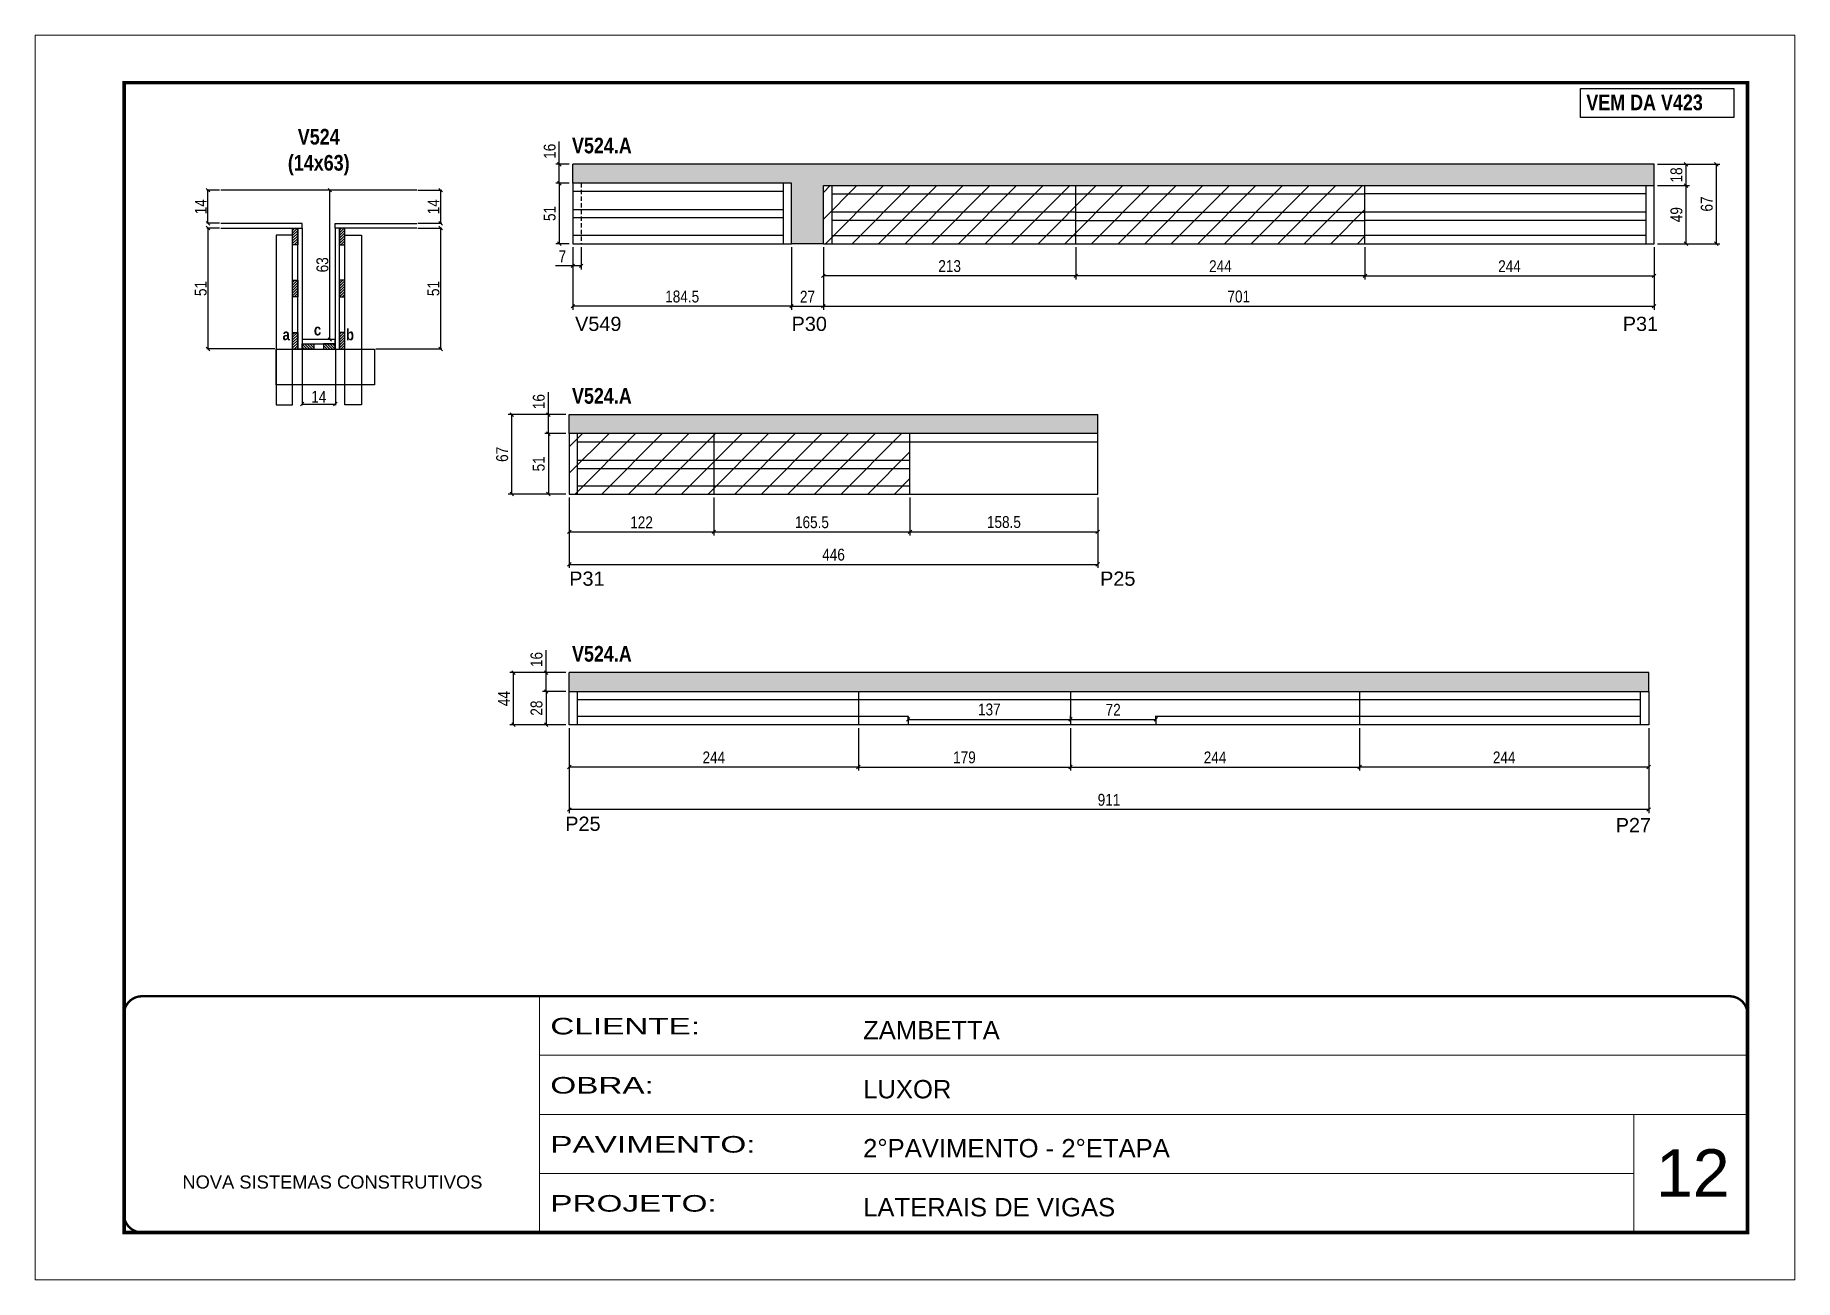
# Model space of a CAD drawing. Extents: x -15895 to 12929, y -2522 to 15173.
# Drawn here: x 8078 to 9563, y 11261 to 12311 of the extents above; entities that cross this region are included whole.
import ezdxf

# ---------------------------------------------------------------- set-up
doc = ezdxf.new("R2010")
doc.units = 0
doc.header["$PDMODE"] = 35
doc.header["$PDSIZE"] = -10
for name, pattern in [('CONTINUO', [0]), ('DASHED', [0.75, 0.5, -0.25]), ('HIDDEN', [0.375, 0.25, -0.125])]:
    doc.linetypes.add(name, pattern=pattern)
for name, color, linetype in [('5', 5, 'Continuous'), ('COTA', 241, 'Continuous'), ('detalhes', 4, 'Continuous'), ('NOMENCLATURA', 7, 'Continuous'), ('Painéis', 200, 'Continuous'), ('SARR_2.2x7', 40, 'Continuous'), ('SARR_3.5x7', 81, 'Continuous')]:
    doc.layers.add(name, color=color, linetype=linetype)
for name, color, linetype, lineweight in [('CARIMBO', 255, 'Continuous', 9), ('CONCRETO', 251, 'Continuous', 25), ('Folhas', 255, 'Continuous', 9), ('Hachura', 251, 'Continuous', 9), ('SARRAFO DE PRESSAO', 251, 'DASHED', 9)]:
    doc.layers.add(name, color=color, linetype=linetype, lineweight=lineweight)
doc.styles.add('ARIAL', font='arial.ttf')
doc.styles.add('COTA TECNICA', font='techl___.ttf', dxfattribs={"height": 10})
doc.styles.add('COTA TECNICA 2X', font='techl___.ttf', dxfattribs={"height": 10})
doc.styles.get("Standard").update_dxf_attribs({"font": 'arial.ttf'})
doc.styles.add('TECNICA', font='techb___.ttf', dxfattribs={"height": 10})
doc.styles.add('Tecnologia', font='')
doc.styles.get('Tecnologia').set_extended_font_data('Forgotten Futurist')
doc.dimstyles.new('PAINEL', dxfattribs={"dimtxt": 10, "dimasz": 3, "dimexe": 3, "dimexo": 3, "dimgap": 3, "dimtad": 1, "dimdec": 1, "dimzin": 12, "dimdsep": 46, "dimtxsty": 'COTA TECNICA', "dimblk1": 'OBLIQUE', "dimblk2": 'OBLIQUE', "dimsah": 1, "dimcen": 0.9, "dimclrd": 4, "dimclre": 4, "dimclrt": 240, "dimadec": 1, "dimazin": 3, "dimtfac": 1, "dimtdec": 1, "dimtmove": 0, "dimatfit": 3, "dimfxl": 1, "dimtolj": 1, "dimtzin": 12, "dimarcsym": 0})
doc.dimstyles.new('SECAO', dxfattribs={"dimscale": 0.333333, "dimtxt": 5, "dimasz": 9, "dimexe": 3, "dimexo": 3, "dimgap": 3, "dimtad": 1, "dimdec": 1, "dimlfac": 0.5, "dimzin": 12, "dimdsep": 46, "dimtxsty": 'COTA TECNICA 2X', "dimblk1": 'OBLIQUE', "dimblk2": 'OBLIQUE', "dimsah": 1, "dimcen": 0.9, "dimclrd": 4, "dimclre": 4, "dimclrt": 240, "dimadec": 1, "dimazin": 3, "dimtfac": 1, "dimtdec": 1, "dimtmove": 0, "dimatfit": 3, "dimfxl": 1, "dimtolj": 1, "dimtzin": 12, "dimarcsym": 0})
pattern_1 = [(45, (-115217.018, -21131.5717), (-1.122532015, 1.122532015), [])]

msp = doc.modelspace()

# ---------------------------------------------------------------- texts
at = {"layer": '5', "linetype": 'Continuous'}
for s, rotation, p in [('V549', 359.99996, (8533.48, 12061.21)), ('P30', 359.99996, (8716.19, 12061.21)), ('P31', 359.99996, (9417.67, 12061.21)), ('P31', 359.99996, (8528.56, 11846.24)), ('P25', 359.99996, (8976.58, 11846.24)), ('P25', 0.00004, (8525.2, 11639.46)), ('P27', 0.00004, (9411.72, 11638.31))]:
    msp.add_text(s, height=12, rotation=rotation, dxfattribs=at).set_placement(p)
at = {"layer": 'CARIMBO', "style": 'ARIAL'}
msp.add_text('12', height=40, dxfattribs=at).set_placement((9445.73, 11330.85))
at = {"layer": 'detalhes', "style": 'TECNICA'}
for s, p in [('a', (8286.63, 12053.33)), ('c', (8313.07, 12057.44)), ('b', (8340.19, 12053.32))]:
    msp.add_text(s, height=9.6, dxfattribs=at).set_placement(p)
at = {"layer": 'NOMENCLATURA', "style": 'TECNICA'}
for s, p in [('VEM DA V423', (9386.93, 12247.42)), ('V524.A', (8530.9, 12211.02)), ('V524.A', (8530.9, 11999.82)), ('V524.A', (8530.9, 11782.21))]:
    msp.add_text(s, height=13.2, dxfattribs=at).set_placement(p)
at = {"layer": 'NOMENCLATURA', "insert": (8317.15, 12231.66), "char_height": 13.2, "attachment_point": 2, "style": 'TECNICA'}
msp.add_mtext_dynamic_manual_height_columns('V524\\P(14x63)', width=300.2766, gutter_width=1, heights=[0], dxfattribs=at)

# ---------------------------------------------------------------- blocks, each defined once
blk = doc.blocks.new('9999999999')
at = {"color": 30, "linetype": 'CONTINUO'}
for p, q in [((98564.6, 34230.2), (98564.6, 34429.4)), ((98564.6, 34379.6), (99584, 34379.6)), ((98564.6, 34329.8), (99488, 34329.8)), ((99584, 34329.8), (99488, 34329.8)), ((99488, 34329.8), (99488, 34230.2)), ((98564.6, 34280), (99488, 34280))]:
    blk.add_line(p, q, dxfattribs=at)
at = {"color": 30, "linetype": 'CONTINUO', "const_width": 2}
blk.add_lwpolyline([(99584, 34230.2), (99584, 34414.4, 0.414214), (99569, 34429.4), (98229, 34429.4, 0.414214), (98214, 34414.4), (98214, 34245.2, 0.414214), (98229, 34230.2), (99584, 34230.2)], format="xyb", dxfattribs=at)
at = {"layer": 'Folhas'}
blk.add_lwpolyline([(98139, 34190.2), (99624, 34190.2), (99624, 35240.2), (98139, 35240.2)], close=True, dxfattribs=at)
at = {"layer": 'Folhas', "color": 30, "const_width": 3}
blk.add_lwpolyline([(98214, 34230.2), (99584, 34230.2), (99584, 35200.2), (98214, 35200.2)], close=True, dxfattribs=at)
at = {"color": 7, "linetype": 'Continuous', "ltscale": 5, "style": 'ARIAL'}
for s, height, p in [('ZAMBETTA', 15.48, (98837.7, 34393.1)), ('LUXOR', 15.48, (98837.7, 34343.3)), ('2°PAVIMENTO - 2°ETAPA', 15.483, (98837.7, 34293.5)), ('NOVA SISTEMAS CONSTRUTIVOS', 11.059, (98263.2, 34267.2)), ('LATERAIS DE VIGAS', 15.483, (98837.7, 34243.7))]:
    blk.add_text(s, height=height, dxfattribs=at).set_placement(p)
at = {"layer": 'Folhas', "color": 7, "style": 'Tecnologia', "width": 1.5}
for s, p in [('CLIENTE:', (98573.7, 34397.2)), ('OBRA:', (98573.7, 34347.3)), ('PAVIMENTO:', (98573.7, 34297.5)), ('PROJETO:', (98573.7, 34247.7))]:
    blk.add_text(s, height=14, dxfattribs=at).set_placement(p)
blk = doc.blocks.new('_Oblique')
at = {"color": 0, "linetype": 'ByBlock', "lineweight": -2}
blk.add_line((-0.5, -0.5), (0.5, 0.5), dxfattribs=at)
blk = doc.blocks.new('*D194')
at = {"layer": 'COTA', "color": 4, "lineweight": -2, "transparency": 16777216}
for p, q in [((8233.5, 12148), (8222.7, 12148)), ((8223.7, 12148), (8223.7, 12046)), ((8280.2, 12046), (8222.7, 12046))]:
    blk.add_line(p, q, dxfattribs=at)
at = {"layer": 'Defpoints', "color": 0, "transparency": 16777216}
for p in [(8234.5, 12148), (8223.7, 12046), (8281.2, 12046, 0)]:
    blk.add_point(p, dxfattribs=at)
at = {"layer": 'COTA', "color": 4, "lineweight": -2, "transparency": 16777216, "xscale": 3, "yscale": 3, "zscale": 3}
for p, rotation in [((8223.7, 12148), 90), ((8223.7, 12046), 270)]:
    blk.add_blockref('_Oblique', p, dxfattribs=dict(at, rotation=rotation))
at = {"layer": 'COTA', "color": 240, "transparency": 16777216, "insert": (8217.6, 12097), "char_height": 10, "attachment_point": 5, "rotation": 90, "style": 'COTA TECNICA 2X'}
blk.add_mtext('\\A1;51', dxfattribs=at)
blk = doc.blocks.new('*D195')
at = {"layer": 'COTA', "color": 4, "lineweight": -2, "transparency": 16777216}
for p, q in [((8330.2, 12180), (8325.5, 12180)), ((8326.5, 12054), (8326.5, 12180)), ((8330.2, 12054), (8325.5, 12054))]:
    blk.add_line(p, q, dxfattribs=at)
at = {"layer": 'Defpoints', "color": 0, "transparency": 16777216}
for p in [(8326.5, 12180), (8331.2, 12180), (8331.2, 12054)]:
    blk.add_point(p, dxfattribs=at)
at = {"layer": 'COTA', "color": 4, "lineweight": -2, "transparency": 16777216, "xscale": 3, "yscale": 3, "zscale": 3}
for p, rotation in [((8326.5, 12180), 90), ((8326.5, 12054), 270)]:
    blk.add_blockref('_Oblique', p, dxfattribs=dict(at, rotation=rotation))
at = {"layer": 'COTA', "color": 240, "transparency": 16777216, "insert": (8320.3, 12117), "char_height": 10, "attachment_point": 5, "rotation": 90, "style": 'COTA TECNICA 2X'}
blk.add_mtext('\\A1;63', dxfattribs=at)
blk = doc.blocks.new('*D205')
at = {"layer": 'COTA', "color": 4, "lineweight": -2, "transparency": 16777216}
for p, q in [((8233.5, 12180), (8222.7, 12180)), ((8223.7, 12152), (8223.7, 12180)), ((8233.5, 12152), (8222.7, 12152))]:
    blk.add_line(p, q, dxfattribs=at)
at = {"layer": 'Defpoints', "color": 0, "transparency": 16777216}
for p in [(8223.7, 12180), (8234.5, 12180), (8234.5, 12152)]:
    blk.add_point(p, dxfattribs=at)
at = {"layer": 'COTA', "color": 4, "lineweight": -2, "transparency": 16777216, "xscale": 3, "yscale": 3, "zscale": 3}
for p, rotation in [((8223.7, 12180), 90), ((8223.7, 12152), 270)]:
    blk.add_blockref('_Oblique', p, dxfattribs=dict(at, rotation=rotation))
at = {"layer": 'COTA', "color": 240, "transparency": 16777216, "insert": (8217.6, 12166), "char_height": 10, "attachment_point": 5, "rotation": 90, "style": 'COTA TECNICA 2X'}
blk.add_mtext('\\A1;14', dxfattribs=at)
blk = doc.blocks.new('*D206')
at = {"layer": 'COTA', "color": 4, "lineweight": -2, "transparency": 16777216}
for p, q in [((8303.2, 12045), (8303.2, 11998.5)), ((8331.2, 12045), (8331.2, 11998.5)), ((8303.2, 11999.5), (8331.2, 11999.5))]:
    blk.add_line(p, q, dxfattribs=at)
at = {"layer": 'Defpoints', "color": 0, "transparency": 16777216}
for p in [(8303.2, 12046), (8331.2, 12046), (8331.2, 11999.5)]:
    blk.add_point(p, dxfattribs=at)
at = {"layer": 'COTA', "color": 4, "lineweight": -2, "transparency": 16777216, "xscale": 3, "yscale": 3, "zscale": 3, "rotation": 180}
blk.add_blockref('_Oblique', (8303.2, 11999.5), dxfattribs=at)
at = {"layer": 'COTA', "color": 4, "lineweight": -2, "transparency": 16777216, "xscale": 3, "yscale": 3, "zscale": 3}
blk.add_blockref('_Oblique', (8331.2, 11999.5), dxfattribs=at)
at = {"layer": 'COTA', "color": 240, "transparency": 16777216, "insert": (8317.2, 12005.6), "char_height": 10, "attachment_point": 5, "style": 'COTA TECNICA 2X'}
blk.add_mtext('\\A1;14', dxfattribs=at)
blk = doc.blocks.new('*D207')
at = {"layer": 'COTA', "color": 4, "lineweight": -2, "transparency": 16777216}
for p, q in [((8400.9, 12148), (8421.1, 12148)), ((8420.1, 12046), (8420.1, 12148)), ((8365.3, 12046), (8421.1, 12046))]:
    blk.add_line(p, q, dxfattribs=at)
at = {"layer": 'Defpoints', "color": 0, "transparency": 16777216}
for p in [(8399.9, 12148), (8420.1, 12148), (8364.3, 12046)]:
    blk.add_point(p, dxfattribs=at)
at = {"layer": 'COTA', "color": 4, "lineweight": -2, "transparency": 16777216, "xscale": 3, "yscale": 3, "zscale": 3}
for p, rotation in [((8420.1, 12148), 90), ((8420.1, 12046), 270)]:
    blk.add_blockref('_Oblique', p, dxfattribs=dict(at, rotation=rotation))
at = {"layer": 'COTA', "color": 240, "transparency": 16777216, "insert": (8414, 12097), "char_height": 10, "attachment_point": 5, "rotation": 90, "style": 'COTA TECNICA 2X'}
blk.add_mtext('\\A1;51', dxfattribs=at)
blk = doc.blocks.new('*D204')
at = {"layer": 'COTA', "color": 4, "lineweight": -2, "transparency": 16777216}
for p, q in [((8400.9, 12180), (8421.1, 12180)), ((8420.1, 12152), (8420.1, 12180)), ((8400.9, 12152), (8421.1, 12152))]:
    blk.add_line(p, q, dxfattribs=at)
at = {"layer": 'Defpoints', "color": 0, "transparency": 16777216}
for p in [(8399.9, 12180), (8420.1, 12180), (8399.9, 12152)]:
    blk.add_point(p, dxfattribs=at)
at = {"layer": 'COTA', "color": 4, "lineweight": -2, "transparency": 16777216, "xscale": 3, "yscale": 3, "zscale": 3}
for p, rotation in [((8420.1, 12180), 90), ((8420.1, 12152), 270)]:
    blk.add_blockref('_Oblique', p, dxfattribs=dict(at, rotation=rotation))
at = {"layer": 'COTA', "color": 240, "transparency": 16777216, "insert": (8414, 12166), "char_height": 10, "attachment_point": 5, "rotation": 90, "style": 'COTA TECNICA 2X'}
blk.add_mtext('\\A1;14', dxfattribs=at)
blk = doc.blocks.new('*D191')
at = {"layer": 'COTA', "color": 4, "linetype": 'ByBlock', "lineweight": -2, "transparency": 16777216}
for p, q in [((9200.1, 12131.8), (9200.1, 12104.7)), ((9444.1, 12131.8), (9444.1, 12104.7)), ((9200.1, 12107.7), (9444.1, 12107.7))]:
    blk.add_line(p, q, dxfattribs=at)
at = {"layer": 'Defpoints', "color": 0, "linetype": 'ByBlock', "transparency": 16777216}
for p in [(9200.1, 12134.8), (9444.1, 12134.8), (9444.1, 12107.7)]:
    blk.add_point(p, dxfattribs=at)
at = {"layer": 'COTA', "color": 4, "linetype": 'ByBlock', "lineweight": -2, "transparency": 16777216, "xscale": 3, "yscale": 3, "zscale": 3, "rotation": 180}
blk.add_blockref('_Oblique', (9200.1, 12107.7), dxfattribs=at)
at = {"layer": 'COTA', "color": 4, "linetype": 'ByBlock', "lineweight": -2, "transparency": 16777216, "xscale": 3, "yscale": 3, "zscale": 3}
blk.add_blockref('_Oblique', (9444.1, 12107.7), dxfattribs=at)
at = {"layer": 'COTA', "color": 240, "linetype": 'ByBlock', "transparency": 16777216, "insert": (9322.1, 12115.8), "char_height": 10, "attachment_point": 5, "style": 'COTA TECNICA'}
blk.add_mtext('\\A1;244', dxfattribs=at)
blk = doc.blocks.new('*D192')
at = {"layer": 'COTA', "color": 4, "lineweight": -2, "transparency": 16777216}
for p, q in [((8956.1, 12131.8), (8956.1, 12104.7)), ((9200.1, 12131.8), (9200.1, 12104.7)), ((9200.1, 12107.7), (8956.1, 12107.7))]:
    blk.add_line(p, q, dxfattribs=at)
at = {"layer": 'Defpoints', "color": 0, "transparency": 16777216}
for p in [(8956.1, 12134.8, 0), (9200.1, 12134.8, 0), (8956.1, 12107.7)]:
    blk.add_point(p, dxfattribs=at)
at = {"layer": 'COTA', "color": 4, "lineweight": -2, "transparency": 16777216, "xscale": 3, "yscale": 3, "zscale": 3, "rotation": 180}
blk.add_blockref('_Oblique', (8956.1, 12107.7), dxfattribs=at)
at = {"layer": 'COTA', "color": 4, "lineweight": -2, "transparency": 16777216, "xscale": 3, "yscale": 3, "zscale": 3}
blk.add_blockref('_Oblique', (9200.1, 12107.7), dxfattribs=at)
at = {"layer": 'COTA', "color": 240, "transparency": 16777216, "insert": (9078.1, 12115.8), "char_height": 10, "attachment_point": 5, "style": 'COTA TECNICA'}
blk.add_mtext('\\A1;244', dxfattribs=at)
blk = doc.blocks.new('*D193')
at = {"layer": 'COTA', "color": 4, "lineweight": -2, "transparency": 16777216}
for p, q in [((8743.1, 12131.8), (8743.1, 12104.7)), ((8956.1, 12131.8), (8956.1, 12104.7)), ((8956.1, 12107.7), (8743.1, 12107.7))]:
    blk.add_line(p, q, dxfattribs=at)
at = {"layer": 'Defpoints', "color": 0, "transparency": 16777216}
for p in [(8743.1, 12134.8, 0), (8956.1, 12134.8, 0), (8743.1, 12107.7)]:
    blk.add_point(p, dxfattribs=at)
at = {"layer": 'COTA', "color": 4, "lineweight": -2, "transparency": 16777216, "xscale": 3, "yscale": 3, "zscale": 3, "rotation": 180}
blk.add_blockref('_Oblique', (8743.1, 12107.7), dxfattribs=at)
at = {"layer": 'COTA', "color": 4, "lineweight": -2, "transparency": 16777216, "xscale": 3, "yscale": 3, "zscale": 3}
blk.add_blockref('_Oblique', (8956.1, 12107.7), dxfattribs=at)
at = {"layer": 'COTA', "color": 240, "transparency": 16777216, "insert": (8849.6, 12115.9), "char_height": 10, "attachment_point": 5, "style": 'COTA TECNICA'}
blk.add_mtext('\\A1;213', dxfattribs=at)
blk = doc.blocks.new('*D199')
at = {"layer": 'COTA', "color": 4, "lineweight": -2, "transparency": 16777216}
for p, q in [((8743.1, 12131.8), (8743.1, 12079.1)), ((9444.1, 12131.8), (9444.1, 12079.1)), ((8743.1, 12082.1), (9444.1, 12082.1))]:
    blk.add_line(p, q, dxfattribs=at)
at = {"layer": 'Defpoints', "color": 0, "transparency": 16777216}
for p in [(8743.1, 12134.8, 0), (9444.1, 12134.8, 0), (9444.1, 12082.1)]:
    blk.add_point(p, dxfattribs=at)
at = {"layer": 'COTA', "color": 4, "lineweight": -2, "transparency": 16777216, "xscale": 3, "yscale": 3, "zscale": 3, "rotation": 180}
blk.add_blockref('_Oblique', (8743.1, 12082.1), dxfattribs=at)
at = {"layer": 'COTA', "color": 4, "lineweight": -2, "transparency": 16777216, "xscale": 3, "yscale": 3, "zscale": 3}
blk.add_blockref('_Oblique', (9444.1, 12082.1), dxfattribs=at)
at = {"layer": 'COTA', "color": 240, "transparency": 16777216, "insert": (9093.6, 12090.2), "char_height": 10, "attachment_point": 5, "style": 'COTA TECNICA'}
blk.add_mtext('\\A1;701', dxfattribs=at)
blk = doc.blocks.new('*D201')
at = {"layer": 'COTA', "color": 4, "lineweight": -2, "transparency": 16777216}
for p, q in [((9447.1, 12183.8), (9474.1, 12183.8)), ((9471.1, 12134.8), (9471.1, 12183.8)), ((9447.1, 12134.8), (9474.1, 12134.8))]:
    blk.add_line(p, q, dxfattribs=at)
at = {"layer": 'Defpoints', "color": 0, "transparency": 16777216}
for p in [(9444.1, 12183.8), (9471.1, 12183.8), (9444.1, 12134.8)]:
    blk.add_point(p, dxfattribs=at)
at = {"layer": 'COTA', "color": 4, "lineweight": -2, "transparency": 16777216, "xscale": 3, "yscale": 3, "zscale": 3}
for p, rotation in [((9471.1, 12183.8), 90), ((9471.1, 12134.8), 270)]:
    blk.add_blockref('_Oblique', p, dxfattribs=dict(at, rotation=rotation))
at = {"layer": 'COTA', "color": 240, "transparency": 16777216, "insert": (9463, 12159.3), "char_height": 10, "attachment_point": 5, "rotation": 90, "style": 'COTA TECNICA'}
blk.add_mtext('\\A1;49', dxfattribs=at)
blk = doc.blocks.new('*D202')
at = {"layer": 'COTA', "color": 4, "lineweight": -2, "transparency": 16777216}
for p, q in [((9447.1, 12201.8), (9474.1, 12201.8)), ((9471.1, 12183.8), (9471.1, 12201.8)), ((9447.1, 12183.8), (9474.1, 12183.8))]:
    blk.add_line(p, q, dxfattribs=at)
at = {"layer": 'Defpoints', "color": 0, "transparency": 16777216}
for p in [(9444.1, 12201.8), (9471.1, 12201.8), (9444.1, 12183.8)]:
    blk.add_point(p, dxfattribs=at)
at = {"layer": 'COTA', "color": 4, "lineweight": -2, "transparency": 16777216, "xscale": 3, "yscale": 3, "zscale": 3}
for p, rotation in [((9471.1, 12201.8), 90), ((9471.1, 12183.8), 270)]:
    blk.add_blockref('_Oblique', p, dxfattribs=dict(at, rotation=rotation))
at = {"layer": 'COTA', "color": 240, "transparency": 16777216, "insert": (9463, 12192.8), "char_height": 10, "attachment_point": 5, "rotation": 90, "style": 'COTA TECNICA'}
blk.add_mtext('\\A1;18', dxfattribs=at)
blk = doc.blocks.new('*D203')
at = {"layer": 'COTA', "color": 4, "lineweight": -2, "transparency": 16777216}
for p, q in [((9447.1, 12201.8), (9499.7, 12201.8)), ((9496.7, 12134.8), (9496.7, 12201.8)), ((9447.1, 12134.8), (9499.7, 12134.8))]:
    blk.add_line(p, q, dxfattribs=at)
at = {"layer": 'Defpoints', "color": 0, "transparency": 16777216}
for p in [(9444.1, 12201.8), (9496.7, 12201.8), (9444.1, 12134.8)]:
    blk.add_point(p, dxfattribs=at)
at = {"layer": 'COTA', "color": 4, "lineweight": -2, "transparency": 16777216, "xscale": 3, "yscale": 3, "zscale": 3}
for p, rotation in [((9496.7, 12201.8), 90), ((9496.7, 12134.8), 270)]:
    blk.add_blockref('_Oblique', p, dxfattribs=dict(at, rotation=rotation))
at = {"layer": 'COTA', "color": 240, "transparency": 16777216, "insert": (9488.6, 12168.3), "char_height": 10, "attachment_point": 5, "rotation": 90, "style": 'COTA TECNICA'}
blk.add_mtext('\\A1;67', dxfattribs=at)
blk = doc.blocks.new('*D200')
at = {"layer": 'COTA', "color": 4, "lineweight": -2, "transparency": 16777216}
for p, q in [((8531.6, 12131.8), (8531.6, 12079.1)), ((8716.1, 12131.8), (8716.1, 12079.1)), ((8716.1, 12082.1), (8531.6, 12082.1))]:
    blk.add_line(p, q, dxfattribs=at)
at = {"layer": 'Defpoints', "color": 0, "transparency": 16777216}
for p in [(8531.6, 12134.8), (8716.1, 12134.8), (8531.6, 12082.1)]:
    blk.add_point(p, dxfattribs=at)
at = {"layer": 'COTA', "color": 4, "lineweight": -2, "transparency": 16777216, "xscale": 3, "yscale": 3, "zscale": 3, "rotation": 180}
blk.add_blockref('_Oblique', (8531.6, 12082.1), dxfattribs=at)
at = {"layer": 'COTA', "color": 4, "lineweight": -2, "transparency": 16777216, "xscale": 3, "yscale": 3, "zscale": 3}
blk.add_blockref('_Oblique', (8716.1, 12082.1), dxfattribs=at)
at = {"layer": 'COTA', "color": 240, "transparency": 16777216, "insert": (8623.9, 12090.2), "char_height": 10, "attachment_point": 5, "style": 'COTA TECNICA'}
blk.add_mtext('\\A1;184.5', dxfattribs=at)
blk = doc.blocks.new('*D196')
at = {"layer": 'COTA', "color": 4, "lineweight": -2, "transparency": 16777216}
for p, q in [((8531.6, 12131.8), (8531.6, 12113.1)), ((8538.6, 12131.8), (8538.6, 12113.1)), ((8531.6, 12116.1), (8516.9, 12116.1)), ((8538.6, 12116.1), (8531.6, 12116.1))]:
    blk.add_line(p, q, dxfattribs=at)
at = {"layer": 'Defpoints', "color": 0, "transparency": 16777216}
for p in [(8531.6, 12134.8), (8538.6, 12134.8), (8531.6, 12116.1)]:
    blk.add_point(p, dxfattribs=at)
at = {"layer": 'COTA', "color": 4, "lineweight": -2, "transparency": 16777216, "xscale": 3, "yscale": 3, "zscale": 3, "rotation": 180}
blk.add_blockref('_Oblique', (8531.6, 12116.1), dxfattribs=at)
at = {"layer": 'COTA', "color": 4, "lineweight": -2, "transparency": 16777216, "xscale": 3, "yscale": 3, "zscale": 3}
blk.add_blockref('_Oblique', (8538.6, 12116.1), dxfattribs=at)
at = {"layer": 'COTA', "color": 240, "transparency": 16777216, "insert": (8522.8, 12124.2), "char_height": 10, "attachment_point": 5, "style": 'COTA TECNICA'}
blk.add_mtext('\\A1;7', dxfattribs=at)
blk = doc.blocks.new('*D197')
at = {"layer": 'COTA', "color": 4, "lineweight": -2, "transparency": 16777216}
for p, q in [((8528.6, 12185.8), (8517.2, 12185.8)), ((8520.2, 12185.8), (8520.2, 12134.8)), ((8528.6, 12134.8), (8517.2, 12134.8))]:
    blk.add_line(p, q, dxfattribs=at)
at = {"layer": 'Defpoints', "color": 0, "transparency": 16777216}
for p in [(8531.6, 12185.8), (8520.2, 12134.8), (8531.6, 12134.8)]:
    blk.add_point(p, dxfattribs=at)
at = {"layer": 'COTA', "color": 4, "lineweight": -2, "transparency": 16777216, "xscale": 3, "yscale": 3, "zscale": 3}
for p, rotation in [((8520.2, 12185.8), 90), ((8520.2, 12134.8), 270)]:
    blk.add_blockref('_Oblique', p, dxfattribs=dict(at, rotation=rotation))
at = {"layer": 'COTA', "color": 240, "transparency": 16777216, "insert": (8512.1, 12160.3), "char_height": 10, "attachment_point": 5, "rotation": 90, "style": 'COTA TECNICA'}
blk.add_mtext('\\A1;51', dxfattribs=at)
blk = doc.blocks.new('*D198')
at = {"layer": 'COTA', "color": 4, "lineweight": -2, "transparency": 16777216}
for p, q in [((8520.2, 12201.8), (8520.2, 12220.9)), ((8528.6, 12201.8), (8517.2, 12201.8)), ((8520.2, 12185.8), (8520.2, 12201.8)), ((8528.6, 12185.8), (8517.2, 12185.8))]:
    blk.add_line(p, q, dxfattribs=at)
at = {"layer": 'Defpoints', "color": 0, "transparency": 16777216}
for p in [(8520.2, 12201.8), (8531.6, 12201.8), (8531.6, 12185.8)]:
    blk.add_point(p, dxfattribs=at)
at = {"layer": 'COTA', "color": 4, "lineweight": -2, "transparency": 16777216, "xscale": 3, "yscale": 3, "zscale": 3}
for p, rotation in [((8520.2, 12201.8), 90), ((8520.2, 12185.8), 270)]:
    blk.add_blockref('_Oblique', p, dxfattribs=dict(at, rotation=rotation))
at = {"layer": 'COTA', "color": 240, "transparency": 16777216, "insert": (8512.1, 12212.8), "char_height": 10, "attachment_point": 5, "rotation": 90, "style": 'COTA TECNICA'}
blk.add_mtext('\\A1;16', dxfattribs=at)
blk = doc.blocks.new('*D210')
at = {"layer": 'COTA', "color": 4, "lineweight": -2, "transparency": 16777216}
for p, q in [((8528.6, 11920.6), (8528.6, 11861.3)), ((8974.6, 11920.6), (8974.6, 11861.3)), ((8528.6, 11864.3), (8974.6, 11864.3))]:
    blk.add_line(p, q, dxfattribs=at)
at = {"layer": 'Defpoints', "color": 0, "transparency": 16777216}
for p in [(8528.6, 11923.6), (8974.6, 11923.6), (8974.6, 11864.3)]:
    blk.add_point(p, dxfattribs=at)
at = {"layer": 'COTA', "color": 4, "lineweight": -2, "transparency": 16777216, "xscale": 3, "yscale": 3, "zscale": 3, "rotation": 180}
blk.add_blockref('_Oblique', (8528.6, 11864.3), dxfattribs=at)
at = {"layer": 'COTA', "color": 4, "lineweight": -2, "transparency": 16777216, "xscale": 3, "yscale": 3, "zscale": 3}
blk.add_blockref('_Oblique', (8974.6, 11864.3), dxfattribs=at)
at = {"layer": 'COTA', "color": 240, "transparency": 16777216, "insert": (8751.6, 11872.4), "char_height": 10, "attachment_point": 5, "style": 'COTA TECNICA'}
blk.add_mtext('\\A1;446', dxfattribs=at)
blk = doc.blocks.new('*D211')
at = {"layer": 'COTA', "color": 4, "lineweight": -2, "transparency": 16777216}
for p, q in [((8528.6, 11920.6), (8528.6, 11888.7)), ((8650.6, 11920.6), (8650.6, 11888.7)), ((8528.6, 11891.7), (8650.6, 11891.7))]:
    blk.add_line(p, q, dxfattribs=at)
at = {"layer": 'Defpoints', "color": 0, "transparency": 16777216}
for p in [(8528.6, 11923.6), (8650.6, 11923.6), (8650.6, 11891.7)]:
    blk.add_point(p, dxfattribs=at)
at = {"layer": 'COTA', "color": 4, "lineweight": -2, "transparency": 16777216, "xscale": 3, "yscale": 3, "zscale": 3, "rotation": 180}
blk.add_blockref('_Oblique', (8528.6, 11891.7), dxfattribs=at)
at = {"layer": 'COTA', "color": 4, "lineweight": -2, "transparency": 16777216, "xscale": 3, "yscale": 3, "zscale": 3}
blk.add_blockref('_Oblique', (8650.6, 11891.7), dxfattribs=at)
at = {"layer": 'COTA', "color": 240, "transparency": 16777216, "insert": (8589.6, 11899.8), "char_height": 10, "attachment_point": 5, "style": 'COTA TECNICA'}
blk.add_mtext('\\A1;122', dxfattribs=at)
blk = doc.blocks.new('*D212')
at = {"layer": 'COTA', "color": 4, "lineweight": -2, "transparency": 16777216}
for p, q in [((8650.6, 11920.6), (8650.6, 11888.7)), ((8816.1, 11920.6), (8816.1, 11888.7)), ((8650.6, 11891.7), (8816.1, 11891.7))]:
    blk.add_line(p, q, dxfattribs=at)
at = {"layer": 'Defpoints', "color": 0, "transparency": 16777216}
for p in [(8650.6, 11923.6), (8816.1, 11923.6), (8816.1, 11891.7)]:
    blk.add_point(p, dxfattribs=at)
at = {"layer": 'COTA', "color": 4, "lineweight": -2, "transparency": 16777216, "xscale": 3, "yscale": 3, "zscale": 3, "rotation": 180}
blk.add_blockref('_Oblique', (8650.6, 11891.7), dxfattribs=at)
at = {"layer": 'COTA', "color": 4, "lineweight": -2, "transparency": 16777216, "xscale": 3, "yscale": 3, "zscale": 3}
blk.add_blockref('_Oblique', (8816.1, 11891.7), dxfattribs=at)
at = {"layer": 'COTA', "color": 240, "transparency": 16777216, "insert": (8733.4, 11899.8), "char_height": 10, "attachment_point": 5, "style": 'COTA TECNICA'}
blk.add_mtext('\\A1;165.5', dxfattribs=at)
blk = doc.blocks.new('*D213')
at = {"layer": 'COTA', "color": 4, "lineweight": -2, "transparency": 16777216}
for p, q in [((8525.6, 11974.6), (8508, 11974.6)), ((8511, 11974.6), (8511, 11923.6)), ((8525.6, 11923.6), (8508, 11923.6))]:
    blk.add_line(p, q, dxfattribs=at)
at = {"layer": 'Defpoints', "color": 0, "transparency": 16777216}
for p in [(8528.6, 11974.6, 0), (8511, 11923.6), (8528.6, 11923.6, 0)]:
    blk.add_point(p, dxfattribs=at)
at = {"layer": 'COTA', "color": 4, "lineweight": -2, "transparency": 16777216, "xscale": 3, "yscale": 3, "zscale": 3}
for p, rotation in [((8511, 11974.6), 90), ((8511, 11923.6), 270)]:
    blk.add_blockref('_Oblique', p, dxfattribs=dict(at, rotation=rotation))
at = {"layer": 'COTA', "color": 240, "transparency": 16777216, "insert": (8502.9, 11949.1), "char_height": 10, "attachment_point": 5, "rotation": 90, "style": 'COTA TECNICA'}
blk.add_mtext('\\A1;51', dxfattribs=at)
blk = doc.blocks.new('*D208')
at = {"layer": 'COTA', "color": 4, "lineweight": -2, "transparency": 16777216}
for p, q in [((8511, 11990.6), (8511, 12009.6)), ((8525.6, 11990.6), (8508, 11990.6)), ((8511, 11974.6), (8511, 11990.6)), ((8525.6, 11974.6), (8508, 11974.6))]:
    blk.add_line(p, q, dxfattribs=at)
at = {"layer": 'Defpoints', "color": 0, "transparency": 16777216}
for p in [(8511, 11990.6), (8528.6, 11990.6, 0), (8528.6, 11974.6, 0)]:
    blk.add_point(p, dxfattribs=at)
at = {"layer": 'COTA', "color": 4, "lineweight": -2, "transparency": 16777216, "xscale": 3, "yscale": 3, "zscale": 3}
for p, rotation in [((8511, 11990.6), 90), ((8511, 11974.6), 270)]:
    blk.add_blockref('_Oblique', p, dxfattribs=dict(at, rotation=rotation))
at = {"layer": 'COTA', "color": 240, "transparency": 16777216, "insert": (8502.9, 12001.6), "char_height": 10, "attachment_point": 5, "rotation": 90, "style": 'COTA TECNICA'}
blk.add_mtext('\\A1;16', dxfattribs=at)
blk = doc.blocks.new('*D209')
at = {"layer": 'COTA', "color": 4, "lineweight": -2, "transparency": 16777216}
for p, q in [((8525.6, 11990.6), (8477.1, 11990.6)), ((8480.1, 11923.6), (8480.1, 11990.6)), ((8525.6, 11923.6), (8477.1, 11923.6))]:
    blk.add_line(p, q, dxfattribs=at)
at = {"layer": 'Defpoints', "color": 0, "transparency": 16777216}
for p in [(8480.1, 11990.6), (8528.6, 11990.6, 0), (8528.6, 11923.6, 0)]:
    blk.add_point(p, dxfattribs=at)
at = {"layer": 'COTA', "color": 4, "lineweight": -2, "transparency": 16777216, "xscale": 3, "yscale": 3, "zscale": 3}
for p, rotation in [((8480.1, 11990.6), 90), ((8480.1, 11923.6), 270)]:
    blk.add_blockref('_Oblique', p, dxfattribs=dict(at, rotation=rotation))
at = {"layer": 'COTA', "color": 240, "transparency": 16777216, "insert": (8472, 11957.1), "char_height": 10, "attachment_point": 5, "rotation": 90, "style": 'COTA TECNICA'}
blk.add_mtext('\\A1;67', dxfattribs=at)
blk = doc.blocks.new('*D214')
at = {"layer": 'COTA', "color": 4, "lineweight": -2, "transparency": 16777216}
for p, q in [((9195.6, 11726), (9195.6, 11690.3)), ((9439.6, 11726), (9439.6, 11690.3)), ((9439.6, 11693.3), (9195.6, 11693.3))]:
    blk.add_line(p, q, dxfattribs=at)
at = {"layer": 'Defpoints', "color": 0, "transparency": 16777216}
for p in [(9195.6, 11729), (9439.6, 11729), (9195.6, 11693.3)]:
    blk.add_point(p, dxfattribs=at)
at = {"layer": 'COTA', "color": 4, "lineweight": -2, "transparency": 16777216, "xscale": 3, "yscale": 3, "zscale": 3, "rotation": 180}
blk.add_blockref('_Oblique', (9195.6, 11693.3), dxfattribs=at)
at = {"layer": 'COTA', "color": 4, "lineweight": -2, "transparency": 16777216, "xscale": 3, "yscale": 3, "zscale": 3}
blk.add_blockref('_Oblique', (9439.6, 11693.3), dxfattribs=at)
at = {"layer": 'COTA', "color": 240, "transparency": 16777216, "insert": (9317.6, 11701.4), "char_height": 10, "attachment_point": 5, "style": 'COTA TECNICA'}
blk.add_mtext('\\A1;244', dxfattribs=at)
blk = doc.blocks.new('*D215')
at = {"layer": 'COTA', "color": 4, "lineweight": -2, "transparency": 16777216}
for p, q in [((8528.6, 11726), (8528.6, 11690.3)), ((8772.6, 11726), (8772.6, 11690.3)), ((8772.6, 11693.3), (8528.6, 11693.3))]:
    blk.add_line(p, q, dxfattribs=at)
at = {"layer": 'Defpoints', "color": 0, "transparency": 16777216}
for p in [(8528.6, 11729), (8772.6, 11729), (8528.6, 11693.3)]:
    blk.add_point(p, dxfattribs=at)
at = {"layer": 'COTA', "color": 4, "lineweight": -2, "transparency": 16777216, "xscale": 3, "yscale": 3, "zscale": 3, "rotation": 180}
blk.add_blockref('_Oblique', (8528.6, 11693.3), dxfattribs=at)
at = {"layer": 'COTA', "color": 4, "lineweight": -2, "transparency": 16777216, "xscale": 3, "yscale": 3, "zscale": 3}
blk.add_blockref('_Oblique', (8772.6, 11693.3), dxfattribs=at)
at = {"layer": 'COTA', "color": 240, "transparency": 16777216, "insert": (8650.6, 11701.4), "char_height": 10, "attachment_point": 5, "style": 'COTA TECNICA'}
blk.add_mtext('\\A1;244', dxfattribs=at)
blk = doc.blocks.new('*D216')
at = {"layer": 'COTA', "color": 4, "lineweight": -2, "transparency": 16777216}
for p, q in [((8525.6, 11757), (8506.1, 11757)), ((8509.1, 11757), (8509.1, 11729)), ((8525.6, 11729), (8506.1, 11729))]:
    blk.add_line(p, q, dxfattribs=at)
at = {"layer": 'Defpoints', "color": 0, "transparency": 16777216}
for p in [(8528.6, 11757), (8509.1, 11729), (8528.6, 11729)]:
    blk.add_point(p, dxfattribs=at)
at = {"layer": 'COTA', "color": 4, "lineweight": -2, "transparency": 16777216, "xscale": 3, "yscale": 3, "zscale": 3}
for p, rotation in [((8509.1, 11757), 90), ((8509.1, 11729), 270)]:
    blk.add_blockref('_Oblique', p, dxfattribs=dict(at, rotation=rotation))
at = {"layer": 'COTA', "color": 240, "transparency": 16777216, "insert": (8501, 11743), "char_height": 10, "attachment_point": 5, "rotation": 90, "style": 'COTA TECNICA'}
blk.add_mtext('\\A1;28', dxfattribs=at)
blk = doc.blocks.new('*D217')
at = {"layer": 'COTA', "color": 4, "lineweight": -2, "transparency": 16777216}
for p, q in [((8509.1, 11773), (8509.1, 11792)), ((8525.6, 11773), (8506.1, 11773)), ((8509.1, 11757), (8509.1, 11773)), ((8525.6, 11757), (8506.1, 11757))]:
    blk.add_line(p, q, dxfattribs=at)
at = {"layer": 'Defpoints', "color": 0, "transparency": 16777216}
for p in [(8509.1, 11773), (8528.6, 11773), (8528.6, 11757)]:
    blk.add_point(p, dxfattribs=at)
at = {"layer": 'COTA', "color": 4, "lineweight": -2, "transparency": 16777216, "xscale": 3, "yscale": 3, "zscale": 3}
for p, rotation in [((8509.1, 11773), 90), ((8509.1, 11757), 270)]:
    blk.add_blockref('_Oblique', p, dxfattribs=dict(at, rotation=rotation))
at = {"layer": 'COTA', "color": 240, "transparency": 16777216, "insert": (8501, 11784), "char_height": 10, "attachment_point": 5, "rotation": 90, "style": 'COTA TECNICA'}
blk.add_mtext('\\A1;16', dxfattribs=at)
blk = doc.blocks.new('*D218')
at = {"layer": 'COTA', "color": 4, "lineweight": -2, "transparency": 16777216}
for p, q in [((8525.6, 11773), (8478.5, 11773)), ((8481.5, 11729), (8481.5, 11773)), ((8525.6, 11729), (8478.5, 11729))]:
    blk.add_line(p, q, dxfattribs=at)
at = {"layer": 'Defpoints', "color": 0, "transparency": 16777216}
for p in [(8481.5, 11773), (8528.6, 11773), (8528.6, 11729)]:
    blk.add_point(p, dxfattribs=at)
at = {"layer": 'COTA', "color": 4, "lineweight": -2, "transparency": 16777216, "xscale": 3, "yscale": 3, "zscale": 3}
for p, rotation in [((8481.5, 11773), 90), ((8481.5, 11729), 270)]:
    blk.add_blockref('_Oblique', p, dxfattribs=dict(at, rotation=rotation))
at = {"layer": 'COTA', "color": 240, "transparency": 16777216, "insert": (8473.5, 11751), "char_height": 10, "attachment_point": 5, "rotation": 90, "style": 'COTA TECNICA'}
blk.add_mtext('\\A1;44', dxfattribs=at)
blk = doc.blocks.new('*D600')
at = {"layer": 'COTA', "color": 4, "lineweight": -2, "transparency": 16777216}
for p, q in [((8816.1, 11920.6), (8816.1, 11888.7)), ((8974.6, 11920.6), (8974.6, 11888.7)), ((8816.1, 11891.7), (8974.6, 11891.7))]:
    blk.add_line(p, q, dxfattribs=at)
at = {"layer": 'Defpoints', "color": 0, "transparency": 16777216}
for p in [(8816.1, 11923.6), (8974.6, 11923.6), (8974.6, 11891.7)]:
    blk.add_point(p, dxfattribs=at)
at = {"layer": 'COTA', "color": 4, "lineweight": -2, "transparency": 16777216, "xscale": 3, "yscale": 3, "zscale": 3, "rotation": 180}
blk.add_blockref('_Oblique', (8816.1, 11891.7), dxfattribs=at)
at = {"layer": 'COTA', "color": 4, "lineweight": -2, "transparency": 16777216, "xscale": 3, "yscale": 3, "zscale": 3}
blk.add_blockref('_Oblique', (8974.6, 11891.7), dxfattribs=at)
at = {"layer": 'COTA', "color": 240, "transparency": 16777216, "insert": (8895.4, 11899.9), "char_height": 10, "attachment_point": 5, "style": 'COTA TECNICA'}
blk.add_mtext('\\A1;158.5', dxfattribs=at)
blk = doc.blocks.new('*D601')
at = {"layer": 'COTA', "color": 4, "lineweight": -2, "transparency": 16777216}
for p, q in [((8772.6, 11726), (8772.6, 11690.3)), ((8951.6, 11726), (8951.6, 11690.3)), ((8772.6, 11693.3), (8951.6, 11693.3))]:
    blk.add_line(p, q, dxfattribs=at)
at = {"layer": 'Defpoints', "color": 0, "transparency": 16777216}
for p in [(8772.6, 11729), (8951.6, 11729), (8951.6, 11693.3)]:
    blk.add_point(p, dxfattribs=at)
at = {"layer": 'COTA', "color": 4, "lineweight": -2, "transparency": 16777216, "xscale": 3, "yscale": 3, "zscale": 3, "rotation": 180}
blk.add_blockref('_Oblique', (8772.6, 11693.3), dxfattribs=at)
at = {"layer": 'COTA', "color": 4, "lineweight": -2, "transparency": 16777216, "xscale": 3, "yscale": 3, "zscale": 3}
blk.add_blockref('_Oblique', (8951.6, 11693.3), dxfattribs=at)
at = {"layer": 'COTA', "color": 240, "transparency": 16777216, "insert": (8862.1, 11701.4), "char_height": 10, "attachment_point": 5, "style": 'COTA TECNICA'}
blk.add_mtext('\\A1;179', dxfattribs=at)
blk = doc.blocks.new('*D602')
at = {"layer": 'COTA', "color": 4, "lineweight": -2, "transparency": 16777216}
for p, q in [((8528.6, 11726), (8528.6, 11654.5)), ((9439.6, 11726), (9439.6, 11654.5)), ((9439.6, 11657.5), (8528.6, 11657.5))]:
    blk.add_line(p, q, dxfattribs=at)
at = {"layer": 'Defpoints', "color": 0, "transparency": 16777216}
for p in [(8528.6, 11729), (9439.6, 11729), (8528.6, 11657.5)]:
    blk.add_point(p, dxfattribs=at)
at = {"layer": 'COTA', "color": 4, "lineweight": -2, "transparency": 16777216, "xscale": 3, "yscale": 3, "zscale": 3, "rotation": 180}
blk.add_blockref('_Oblique', (8528.6, 11657.5), dxfattribs=at)
at = {"layer": 'COTA', "color": 4, "lineweight": -2, "transparency": 16777216, "xscale": 3, "yscale": 3, "zscale": 3}
blk.add_blockref('_Oblique', (9439.6, 11657.5), dxfattribs=at)
at = {"layer": 'COTA', "color": 240, "transparency": 16777216, "insert": (8984.1, 11665.6), "char_height": 10, "attachment_point": 5, "style": 'COTA TECNICA'}
blk.add_mtext('\\A1;911', dxfattribs=at)
blk = doc.blocks.new('*D603')
at = {"layer": 'COTA', "color": 4, "lineweight": -2, "transparency": 16777216}
for p, q in [((8951.6, 11726), (8951.6, 11690.3)), ((9195.6, 11726), (9195.6, 11690.3)), ((8951.6, 11693.3), (9195.6, 11693.3))]:
    blk.add_line(p, q, dxfattribs=at)
at = {"layer": 'Defpoints', "color": 0, "transparency": 16777216}
for p in [(8951.6, 11729), (9195.6, 11729), (9195.6, 11693.3)]:
    blk.add_point(p, dxfattribs=at)
at = {"layer": 'COTA', "color": 4, "lineweight": -2, "transparency": 16777216, "xscale": 3, "yscale": 3, "zscale": 3, "rotation": 180}
blk.add_blockref('_Oblique', (8951.6, 11693.3), dxfattribs=at)
at = {"layer": 'COTA', "color": 4, "lineweight": -2, "transparency": 16777216, "xscale": 3, "yscale": 3, "zscale": 3}
blk.add_blockref('_Oblique', (9195.6, 11693.3), dxfattribs=at)
at = {"layer": 'COTA', "color": 240, "transparency": 16777216, "insert": (9073.6, 11701.4), "char_height": 10, "attachment_point": 5, "style": 'COTA TECNICA'}
blk.add_mtext('\\A1;244', dxfattribs=at)
blk = doc.blocks.new('*D604')
at = {"layer": 'COTA', "color": 4, "lineweight": -2, "transparency": 16777216}
for p, q in [((8814.6, 11732), (8814.6, 11736.5)), ((8814.6, 11733.5), (8951.6, 11733.5)), ((8951.6, 11732), (8951.6, 11736.5))]:
    blk.add_line(p, q, dxfattribs=at)
at = {"layer": 'Defpoints', "color": 0, "transparency": 16777216}
for p in [(8951.6, 11733.5), (8814.6, 11729), (8951.6, 11729)]:
    blk.add_point(p, dxfattribs=at)
at = {"layer": 'COTA', "color": 4, "lineweight": -2, "transparency": 16777216, "xscale": 3, "yscale": 3, "zscale": 3, "rotation": 180}
blk.add_blockref('_Oblique', (8814.6, 11733.5), dxfattribs=at)
at = {"layer": 'COTA', "color": 4, "lineweight": -2, "transparency": 16777216, "xscale": 3, "yscale": 3, "zscale": 3}
blk.add_blockref('_Oblique', (8951.6, 11733.5), dxfattribs=at)
at = {"layer": 'COTA', "color": 240, "transparency": 16777216, "insert": (8883.1, 11741.8), "char_height": 10, "attachment_point": 5, "style": 'COTA TECNICA'}
blk.add_mtext('\\A1;137', dxfattribs=at)
blk = doc.blocks.new('*D605')
at = {"layer": 'COTA', "color": 4, "lineweight": -2, "transparency": 16777216}
for p, q in [((8951.6, 11732), (8951.6, 11736.5)), ((8951.6, 11733.5), (9023.6, 11733.5)), ((9023.6, 11732), (9023.6, 11736.5))]:
    blk.add_line(p, q, dxfattribs=at)
at = {"layer": 'Defpoints', "color": 0, "transparency": 16777216}
for p in [(9023.6, 11733.5), (8951.6, 11729), (9023.6, 11729)]:
    blk.add_point(p, dxfattribs=at)
at = {"layer": 'COTA', "color": 4, "lineweight": -2, "transparency": 16777216, "xscale": 3, "yscale": 3, "zscale": 3, "rotation": 180}
blk.add_blockref('_Oblique', (8951.6, 11733.5), dxfattribs=at)
at = {"layer": 'COTA', "color": 4, "lineweight": -2, "transparency": 16777216, "xscale": 3, "yscale": 3, "zscale": 3}
blk.add_blockref('_Oblique', (9023.6, 11733.5), dxfattribs=at)
at = {"layer": 'COTA', "color": 240, "transparency": 16777216, "insert": (8987.6, 11741.6), "char_height": 10, "attachment_point": 5, "style": 'COTA TECNICA'}
blk.add_mtext('\\A1;72', dxfattribs=at)
blk = doc.blocks.new('*D1927')
at = {"layer": 'COTA', "color": 4, "lineweight": -2, "transparency": 16777216}
for p, q in [((8716.1, 12131.8), (8716.1, 12079.1)), ((8743.1, 12131.8), (8743.1, 12079.1)), ((8716.1, 12082.1), (8743.1, 12082.1))]:
    blk.add_line(p, q, dxfattribs=at)
at = {"layer": 'Defpoints', "color": 0, "transparency": 16777216}
for p in [(8716.1, 12134.8), (8743.1, 12134.8), (8743.1, 12082.1)]:
    blk.add_point(p, dxfattribs=at)
at = {"layer": 'COTA', "color": 4, "lineweight": -2, "transparency": 16777216, "xscale": 3, "yscale": 3, "zscale": 3, "rotation": 180}
blk.add_blockref('_Oblique', (8716.1, 12082.1), dxfattribs=at)
at = {"layer": 'COTA', "color": 4, "lineweight": -2, "transparency": 16777216, "xscale": 3, "yscale": 3, "zscale": 3}
blk.add_blockref('_Oblique', (8743.1, 12082.1), dxfattribs=at)
at = {"layer": 'COTA', "color": 240, "transparency": 16777216, "insert": (8729.6, 12090.1), "char_height": 10, "attachment_point": 5, "style": 'COTA TECNICA'}
blk.add_mtext('\\A1;27', dxfattribs=at)

# ---------------------------------------------------------------- dimensions: what is measured, and where the dimension line sits
at = {"layer": 'COTA'}
for base, p1, p2, angle, dimstyle, picture, middle in [((8520.23, 12201.84), (8531.62, 12185.84), (8531.62, 12201.84), 90, 'PAINEL', '*D198', (8512.13, 12212.85)), ((9471.11, 12201.84), (9444.12, 12183.84), (9444.12, 12201.84), 90, 'PAINEL', '*D202', (9463.02, 12192.84)), ((9496.74, 12201.84), (9444.12, 12134.84), (9444.12, 12201.84), 90, 'PAINEL', '*D203', (9488.64, 12168.34)), ((8223.66, 12179.97), (8234.45, 12151.97), (8234.45, 12179.97), 90, 'SECAO', '*D205', (8217.59, 12165.97)), ((8420.08, 12179.97), (8399.85, 12151.97), (8399.85, 12179.97), 90, 'SECAO', '*D204', (8414.01, 12165.97)), ((8520.23, 12134.84), (8531.62, 12185.84), (8531.62, 12134.84), 90, 'PAINEL', '*D197', (8512.12, 12160.34)), ((9471.11, 12183.84), (9444.12, 12134.84), (9444.12, 12183.84), 90, 'PAINEL', '*D201', (9463.01, 12159.34)), ((8223.66, 12045.97), (8234.45, 12147.97), (8281.15, 12045.97), 90, 'SECAO', '*D194', (8217.55, 12096.97)), ((8420.08, 12147.97), (8364.34, 12045.97), (8399.85, 12147.97), 90, 'SECAO', '*D207', (8413.97, 12096.97)), ((8531.62, 12116.08), (8538.62, 12134.84), (8531.62, 12134.84), 180, 'PAINEL', '*D196', (8522.76, 12124.16)), ((8531.62, 12082.06), (8716.12, 12134.84), (8531.62, 12134.84), 180, 'PAINEL', '*D200', (8623.87, 12090.19)), ((8743.12, 12107.72, 0), (8956.12, 12134.84), (8743.12, 12134.84), 180, 'PAINEL', '*D193', (8849.62, 12115.94, 0)), ((9444.12, 12082.06, 0), (8743.12, 12134.84), (9444.12, 12134.84), 180, 'PAINEL', '*D199', (9093.62, 12090.16, 0)), ((8956.12, 12107.72, 0), (9200.12, 12134.84), (8956.12, 12134.84), 180, 'PAINEL', '*D192', (9078.12, 12115.79, 0)), ((8510.98, 11990.63, 0), (8528.62, 11974.63), (8528.62, 11990.63), 90, 'PAINEL', '*D208', (8502.88, 12001.64, 0)), ((8480.07, 11990.63, 0), (8528.62, 11923.63), (8528.62, 11990.63), 90, 'PAINEL', '*D209', (8471.97, 11957.13, 0)), ((8510.98, 11923.63, 0), (8528.62, 11974.63), (8528.62, 11923.63), 90, 'PAINEL', '*D213', (8502.87, 11949.13, 0)), ((8974.62, 11864.25), (8528.62, 11923.63), (8974.62, 11923.63), 180, 'PAINEL', '*D210', (8751.62, 11872.35)), ((8509.08, 11773.02), (8528.62, 11757.02), (8528.62, 11773.02), 90, 'PAINEL', '*D217', (8500.98, 11784.03)), ((8481.54, 11773.02), (8528.62, 11729.02), (8528.62, 11773.02), 90, 'PAINEL', '*D218', (8473.46, 11751.02)), ((8509.08, 11729.02), (8528.62, 11757.02), (8528.62, 11729.02), 90, 'PAINEL', '*D216', (8500.99, 11743.02)), ((9195.62, 11693.33), (9439.62, 11729.02), (9195.62, 11729.02), 180, 'PAINEL', '*D214', (9317.62, 11701.4))]:
    dim = msp.add_linear_dim(base=base, p1=p1, p2=p2, angle=angle, dimstyle=dimstyle, dxfattribs=at)
    dim.commit()
    dim.dimension.update_dxf_attribs({"geometry": picture, "text_midpoint": middle})
dim = msp.add_linear_dim(base=(8326.48, 12179.97), p1=(8331.15, 12053.97), p2=(8331.15, 12179.97), angle=90, dimstyle='SECAO', dxfattribs=at)
dim.commit()
dim.dimension.update_dxf_attribs({"geometry": '*D195', "text_midpoint": (8326.48, 12116.97), "dimtype": 160})
for base, p1, p2, dimstyle, picture, middle in [((8743.12, 12082.06), (8716.12, 12134.84), (8743.12, 12134.84), 'PAINEL', '*D1927', (8729.62, 12090.13)), ((8331.15, 11999.52), (8303.15, 12045.97), (8331.15, 12045.97), 'SECAO', '*D206', (8317.15, 12005.59)), ((8650.62, 11891.73), (8528.62, 11923.63), (8650.62, 11923.63), 'PAINEL', '*D211', (8589.62, 11899.79)), ((8974.62, 11891.73), (8816.12, 11923.63), (8974.62, 11923.63), 'PAINEL', '*D600', (8895.37, 11899.86)), ((8951.62, 11733.53), (8814.62, 11729.02), (8951.62, 11729.02), 'PAINEL', '*D604', (8883.12, 11741.75)), ((8528.62, 11657.47), (9439.62, 11729.02), (8528.62, 11729.02), 'PAINEL', '*D602', (8984.12, 11665.56)), ((8951.62, 11693.33), (8772.62, 11729.02), (8951.62, 11729.02), 'PAINEL', '*D601', (8862.12, 11701.43)), ((9195.62, 11693.33), (8951.62, 11729.02), (9195.62, 11729.02), 'PAINEL', '*D603', (9073.62, 11701.4))]:
    dim = msp.add_linear_dim(base=base, p1=p1, p2=p2, dimstyle=dimstyle, dxfattribs=at)
    dim.commit()
    dim.dimension.update_dxf_attribs({"geometry": picture, "text_midpoint": middle})
at = {"layer": 'COTA', "linetype": 'ByBlock'}
dim = msp.add_linear_dim(base=(9444.12, 12107.72), p1=(9200.12, 12134.84), p2=(9444.12, 12134.84), dimstyle='PAINEL', override={"dimtmove": 1}, dxfattribs=at)
dim.commit()
dim.dimension.update_dxf_attribs({"geometry": '*D191', "text_midpoint": (9322.12, 12115.79)})
at = {"layer": 'COTA'}
for base, p1, p2, picture, middle in [((8816.12, 11891.73), (8650.62, 11923.63), (8816.12, 11923.63), '*D212', (8733.37, 11899.84)), ((9023.62, 11733.53), (8951.62, 11729.02), (9023.62, 11729.02), '*D605', (8987.62, 11741.6))]:
    dim = msp.add_linear_dim(base=base, p1=p1, p2=p2, dimstyle='PAINEL', override={"dimtmove": 1}, dxfattribs=at)
    dim.commit()
    dim.dimension.update_dxf_attribs({"geometry": picture, "text_midpoint": middle})
dim = msp.add_linear_dim(base=(8528.62, 11693.33), p1=(8772.62, 11729.02), p2=(8528.62, 11729.02), angle=180, dimstyle='PAINEL', override={"dimtmove": 1}, dxfattribs=at)
dim.commit()
dim.dimension.update_dxf_attribs({"geometry": '*D215', "text_midpoint": (8650.62, 11701.4)})

# ---------------------------------------------------------------- hatches: boundary and pattern name
at = {"layer": 'COTA'}
h = msp.add_hatch(dxfattribs=at)
h.set_pattern_fill('AR-CONC', color=256, scale=0.03)
h.set_pattern_definition([(50, (3174.5, 325.338), (5.46554, -0.4781726), [0.5715, -6.2865]), (355, (3174.5, 325.338), (-1.0573026, 5.7317054), [0.4572, -5.0292175]), (100.451445, (3174.9555, 325.298), (4.4082374, 5.2535326), [0.4857003, -5.3427073]), (46.1842, (3174.5, 326.862), (8.1323712, -1.26127), [0.85725, -9.42975]), (96.63556, (3175.178, 326.757), (7.122124, 7.4227837), [0.7285507, -8.014068]), (351.18415, (3174.5, 326.862), (7.122124, 7.422784), [0.685799, -7.543792]), (21, (3175.262, 326.481), (4.5484317, -3.067956), [0.5715, -6.2865]), (326, (3175.262, 326.481), (1.8540609, 5.525639), [0.4572, -5.0292]), (71.451445, (3175.641, 326.225), (6.4024926, 2.457683), [0.4857003, -5.3426981]), (37.5, (3174.5, 325.3378), (0.0926581, 2.53665117), [0, -4.96824, 0, -5.1054, 0, -5.04825]), (7.5, (3174.5, 325.3378), (2.0045899, 3.00541724), [0, -2.91084, 0, -4.85394, 0, -1.92405]), (327.5, (3172.8007, 325.3378), (4.06771786, -0.17186232), [0, -1.905, 0, -5.9436, 0, -7.8867]), (317.5, (3172.0387, 325.3378), (4.4438754, 0.7627947), [0, -2.4765, 0, -3.94716, 0, -5.6007])])
h.paths.add_polyline_path([(8716.12, 12134.84), (8743.12, 12134.84), (8743.12, 12183.84), (9444.12, 12183.84), (9444.12, 12201.84), (8531.62, 12201.84), (8531.62, 12185.84), (8716.12, 12185.84)])
h = msp.add_hatch(dxfattribs=at)
h.set_pattern_fill('AR-CONC', color=256, scale=0.03)
h.paths.add_polyline_path([(8528.62, 11990.63), (8528.62, 11974.63), (8974.62, 11974.63), (8974.62, 11990.63)])
h = msp.add_hatch(dxfattribs=at)
h.set_pattern_fill('AR-CONC', color=256, scale=0.03)
h.set_pattern_definition([(50, (297.5, -145.553), (5.4655401, -0.4781726), [0.5715, -6.2865]), (355, (297.5, -145.553), (-1.0573026, 5.7317054), [0.4572, -5.0292175]), (100.451445, (297.9555, -145.593), (4.4082374, 5.2535326), [0.4857003, -5.3427073]), (46.1842, (297.5, -144.029), (8.1323712, -1.2612698), [0.85725, -9.42975]), (96.63556, (298.178, -144.134), (7.122124, 7.4227837), [0.7285507, -8.0140682]), (351.18415, (297.5, -144.029), (7.122124, 7.4227837), [0.685799, -7.543792]), (21, (298.262, -144.41), (4.5484317, -3.067956), [0.5715, -6.2865]), (326, (298.262, -144.41), (1.8540609, 5.525639), [0.4572, -5.0292]), (71.451445, (298.641, -144.6657), (6.4024926, 2.457683), [0.4857003, -5.3426981]), (37.5, (297.5, -145.553), (0.0926581, 2.53665117), [0, -4.96824, 0, -5.1054, 0, -5.04825]), (7.5, (297.5, -145.553), (2.00458988, 3.00541724), [0, -2.91084, 0, -4.85394, 0, -1.92405]), (327.5, (295.8007, -145.553), (4.06771786, -0.17186232), [0, -1.905, 0, -5.9436, 0, -7.8867]), (317.5, (295.0387, -145.553), (4.4438754, 0.7627947), [0, -2.4765, 0, -3.94716, 0, -5.6007])])
h.paths.add_polyline_path([(8528.62, 11773.02), (8528.62, 11757.02), (9439.62, 11757.02), (9439.62, 11773.02)])
at = {"layer": 'Hachura', "linetype": 'ByBlock'}
h = msp.add_hatch(dxfattribs=at)
h.set_pattern_fill('ANSI31', color=256, scale=5)
h.paths.add_polyline_path([(8956.12, 12134.84), (8956.12, 12183.84), (8743.12, 12183.84), (8743.12, 12134.84)])
h.paths.add_polyline_path([(8956.12, 12183.84), (8956.12, 12134.84), (9200.12, 12134.84), (9200.12, 12183.84)])
h.paths.add_polyline_path([(8528.62, 11974.63), (8528.62, 11923.63), (8650.62, 11923.63), (8650.62, 11974.63)])
h.paths.add_polyline_path([(8650.62, 11974.63), (8650.62, 11923.63), (8816.12, 11923.63), (8816.12, 11974.63)])
at = {"layer": 'SARR_2.2x7'}
h = msp.add_hatch(dxfattribs=at)
h.set_pattern_fill('ANSI31', color=256, scale=0.5)
h.set_pattern_definition([(45, (-115217.018, -21087.5717), (-1.122532015, 1.122532015), [])])
h.paths.add_polyline_path([(8295.15, 12133.97), (8299.55, 12133.97), (8299.55, 12147.97), (8295.15, 12147.97)])
h = msp.add_hatch(dxfattribs=at)
h.set_pattern_fill('ANSI31', color=256, scale=0.5)
h.set_pattern_definition([(45, (-115227.018, -21087.5717), (-1.122532015, 1.122532015), [])])
h.paths.add_polyline_path([(8339.15, 12133.97), (8334.75, 12133.97), (8334.75, 12147.97), (8339.15, 12147.97)])
h = msp.add_hatch(dxfattribs=at)
h.set_pattern_fill('ANSI31', color=256, scale=0.5)
h.set_pattern_definition(pattern_1)
h.paths.add_polyline_path([(8295.15, 12089.97), (8299.55, 12089.97), (8299.55, 12103.97), (8295.15, 12103.97)])
h = msp.add_hatch(dxfattribs=at)
h.set_pattern_fill('ANSI31', color=256, scale=0.5)
h.set_pattern_definition(pattern_1)
h.paths.add_polyline_path([(8339.15, 12089.97), (8334.75, 12089.97), (8334.75, 12103.97), (8339.15, 12103.97)])
h = msp.add_hatch(dxfattribs=at)
h.set_pattern_fill('ANSI31', color=256, scale=0.5)
h.set_pattern_definition([(45, (-115217.018, -21175.5717), (-1.122532015, 1.122532015), [])])
h.paths.add_polyline_path([(8295.15, 12045.97), (8299.55, 12045.97), (8299.55, 12059.97), (8295.15, 12059.97)])
h = msp.add_hatch(dxfattribs=at)
h.set_pattern_fill('ANSI31', color=256, scale=0.5)
h.set_pattern_definition([(45, (-115227.018, -21175.5717), (-1.122532015, 1.122532015), [])])
h.paths.add_polyline_path([(8339.15, 12045.97), (8334.75, 12045.97), (8334.75, 12059.97), (8339.15, 12059.97)])
h = msp.add_hatch(dxfattribs=at)
h.set_pattern_fill('ANSI31', color=256, scale=0.5, angle=90)
h.set_pattern_definition([(135, (41538.6903, -111466.2027), (-1.122532015, -1.122532015), [])])
h.paths.add_polyline_path([(8313.15, 12045.97), (8313.15, 12050.37), (8303.15, 12050.37), (8303.15, 12045.97)])
h = msp.add_hatch(dxfattribs=at)
h.set_pattern_fill('ANSI31', color=256, scale=0.5, angle=90)
h.set_pattern_definition([(135, (41528.6903, -111466.2027), (-1.122532015, -1.122532015), [])])
h.paths.add_polyline_path([(8321.15, 12050.37), (8321.15, 12045.97), (8331.15, 12045.97), (8331.15, 12050.37)])

# ---------------------------------------------------------------- linework, layer by layer
at = {"layer": 'CONCRETO', "linetype": 'Continuous'}
msp.add_line((8399.85, 12179.97), (8234.45, 12179.97), dxfattribs=at)
at = {"layer": 'COTA'}
for p, q in [((9444.12, 12201.84), (8531.62, 12201.84)), ((8531.62, 12185.84), (8531.62, 12201.84)), ((9444.12, 12183.84), (9444.12, 12201.84)), ((8743.12, 12134.84), (8716.12, 12134.84)), ((8528.62, 11974.63), (8528.62, 11990.63)), ((8528.62, 11990.63), (8974.62, 11990.63)), ((8974.62, 11974.63), (8974.62, 11990.63)), ((8528.62, 11757.02), (8528.62, 11773.02)), ((9439.62, 11773.02), (8528.62, 11773.02)), ((9439.62, 11757.02), (9439.62, 11773.02))]:
    msp.add_line(p, q, dxfattribs=at)
at = {"layer": 'NOMENCLATURA'}
msp.add_lwpolyline([(9381.92, 12265.72), (9511.55, 12265.72), (9511.55, 12241.16), (9381.92, 12241.16)], close=True, dxfattribs=at)
at = {"layer": 'Painéis', "linetype": 'ByBlock'}
for p, q in [((8716.12, 12185.84), (8531.62, 12185.84)), ((8531.62, 12185.84), (8531.62, 12134.84)), ((8716.12, 12134.84), (8716.12, 12185.84)), ((8743.12, 12183.84), (9444.12, 12183.84)), ((8743.12, 12134.84), (8743.12, 12183.84)), ((8956.12, 12134.84), (8956.12, 12183.84)), ((9200.12, 12134.84), (9200.12, 12183.84)), ((9444.12, 12134.84), (9444.12, 12183.84)), ((8531.62, 12134.84), (8716.12, 12134.84)), ((8743.12, 12134.84), (9444.12, 12134.84)), ((8974.62, 11974.63), (8528.62, 11974.63)), ((8528.62, 11974.63), (8528.62, 11923.63)), ((8650.62, 11974.63), (8650.62, 11923.63)), ((8816.12, 11923.63), (8816.12, 11974.63)), ((8974.62, 11923.63), (8974.62, 11974.63)), ((8528.62, 11923.63), (8974.62, 11923.63)), ((8528.62, 11729.02), (8528.62, 11757.02)), ((8528.62, 11757.02), (9439.62, 11757.02)), ((8772.62, 11757.02), (8772.62, 11729.02)), ((8951.62, 11757.02), (8951.62, 11729.02)), ((9195.62, 11757.02), (9195.62, 11729.02)), ((9439.62, 11757.02), (9439.62, 11729.02)), ((9439.62, 11729.02), (8528.62, 11729.02))]:
    msp.add_line(p, q, dxfattribs=at)
at = {"layer": 'Painéis', "linetype": 'Continuous'}
for points in [[(8234.45, 12147.97), (8303.15, 12147.97), (8303.15, 12151.97), (8234.45, 12151.97)], [(8399.85, 12147.97), (8331.15, 12147.97), (8331.15, 12151.97), (8399.85, 12151.97)]]:
    msp.add_lwpolyline(points, dxfattribs=at)
for points in [[(8299.55, 12045.97), (8299.55, 12147.97), (8303.15, 12147.97), (8303.15, 12045.97)], [(8334.75, 12045.97), (8334.75, 12147.97), (8331.15, 12147.97), (8331.15, 12045.97)], [(8331.15, 12053.97), (8303.15, 12053.97), (8303.15, 12050.37), (8331.15, 12050.37)]]:
    msp.add_lwpolyline(points, close=True, dxfattribs=at)
at = {"layer": 'SARR_2.2x7', "linetype": 'Continuous'}
for p, q in [((8709.12, 12178.84), (8531.62, 12178.84)), ((8709.12, 12185.84), (8709.12, 12134.84)), ((8750.12, 12183.84), (8750.12, 12134.84)), ((9437.12, 12183.84), (9437.12, 12134.84)), ((8709.12, 12163.52), (8531.62, 12163.52)), ((8750.12, 12176.84), (8956.12, 12176.84)), ((8956.12, 12176.84), (9200.12, 12176.84)), ((9437.12, 12176.84), (9200.12, 12176.84)), ((8709.12, 12156.52), (8531.62, 12156.52)), ((8956.12, 12161.52), (8750.12, 12161.52)), ((8956.12, 12154.52), (8750.12, 12154.52)), ((8956.12, 12161.52), (9200.12, 12161.52)), ((8956.12, 12154.52), (9200.12, 12154.52)), ((9437.12, 12161.52), (9200.12, 12161.52)), ((9437.12, 12154.52), (9200.12, 12154.52)), ((8709.12, 12141.84), (8531.62, 12141.84)), ((8750.12, 12141.84), (8956.12, 12141.84)), ((8956.12, 12141.84), (9200.12, 12141.84)), ((9437.12, 12141.84), (9200.12, 12141.84)), ((8535.62, 11923.63), (8535.62, 11974.63)), ((8535.62, 11967.63), (8650.62, 11967.63)), ((8650.62, 11967.63), (8816.12, 11967.63)), ((8816.12, 11967.63), (8974.62, 11967.63)), ((8535.62, 11952.07), (8650.62, 11952.07)), ((8535.62, 11945.07), (8650.62, 11945.07)), ((8650.62, 11952.07), (8816.12, 11952.07)), ((8650.62, 11945.07), (8816.12, 11945.07)), ((8535.62, 11930.63), (8650.62, 11930.63)), ((8650.62, 11930.63), (8816.12, 11930.63)), ((8535.62, 11729.02), (8535.62, 11757.02)), ((8772.62, 11750.02), (8535.62, 11750.02)), ((8951.62, 11750.02), (8772.62, 11750.02)), ((9195.62, 11750.02), (8951.62, 11750.02)), ((9432.62, 11750.02), (9195.62, 11750.02)), ((9432.62, 11729.02), (9432.62, 11757.02)), ((8772.62, 11736.02), (8535.62, 11736.02)), ((8814.62, 11736.02), (8772.62, 11736.02)), ((8814.62, 11736.02), (8814.62, 11729.02)), ((9195.62, 11736.02), (9023.62, 11736.02)), ((9023.62, 11736.02), (9023.62, 11729.02)), ((9432.62, 11736.02), (9195.62, 11736.02))]:
    msp.add_line(p, q, dxfattribs=at)
at = {"layer": 'SARR_2.2x7', "linetype": 'HIDDEN', "ltscale": 15}
msp.add_line((8538.62, 12185.84), (8538.62, 12134.84), dxfattribs=at)
at = {"layer": 'SARR_2.2x7'}
for points in [[(8299.55, 12147.97), (8299.55, 12133.97), (8295.15, 12133.97), (8295.15, 12147.97)], [(8334.75, 12147.97), (8334.75, 12133.97), (8339.15, 12133.97), (8339.15, 12147.97)], [(8299.55, 12103.97), (8299.55, 12089.97), (8295.15, 12089.97), (8295.15, 12103.97)], [(8334.75, 12103.97), (8334.75, 12089.97), (8339.15, 12089.97), (8339.15, 12103.97)], [(8299.55, 12059.97), (8299.55, 12045.97), (8295.15, 12045.97), (8295.15, 12059.97)], [(8334.75, 12059.97), (8334.75, 12045.97), (8339.15, 12045.97), (8339.15, 12059.97)], [(8303.15, 12050.37), (8313.15, 12050.37), (8313.15, 12045.97), (8303.15, 12045.97)], [(8331.15, 12050.37), (8321.15, 12050.37), (8321.15, 12045.97), (8331.15, 12045.97)]]:
    msp.add_lwpolyline(points, close=True, dxfattribs=at)
at = {"layer": 'SARR_3.5x7'}
for points in [[(8295.15, 12141.97), (8281.15, 12141.97), (8281.15, 11998.99), (8295.15, 11998.99)], [(8339.15, 12141.97), (8353.15, 12141.97), (8353.15, 11998.99), (8339.15, 11998.99)], [(8281.15, 12045.97), (8364.34, 12045.97), (8364.34, 12015.88), (8281.15, 12015.88)]]:
    msp.add_lwpolyline(points, close=True, dxfattribs=at)

# ---------------------------------------------------------------- block references
at = {"layer": 'SARRAFO DE PRESSAO', "color": 6, "linetype": 'ByBlock'}
msp.add_blockref('9999999999', (-90061.11, -22929.5), dxfattribs=at)

msp.set_redraw_order([(e.dxf.handle, doc.entitydb.next_handle()) for e in msp.query("TEXT MTEXT ATTDEF DIMENSION ARC_DIMENSION")])  # texts and dimensions are drawn at this point

doc.saveas('drawing.dxf')
